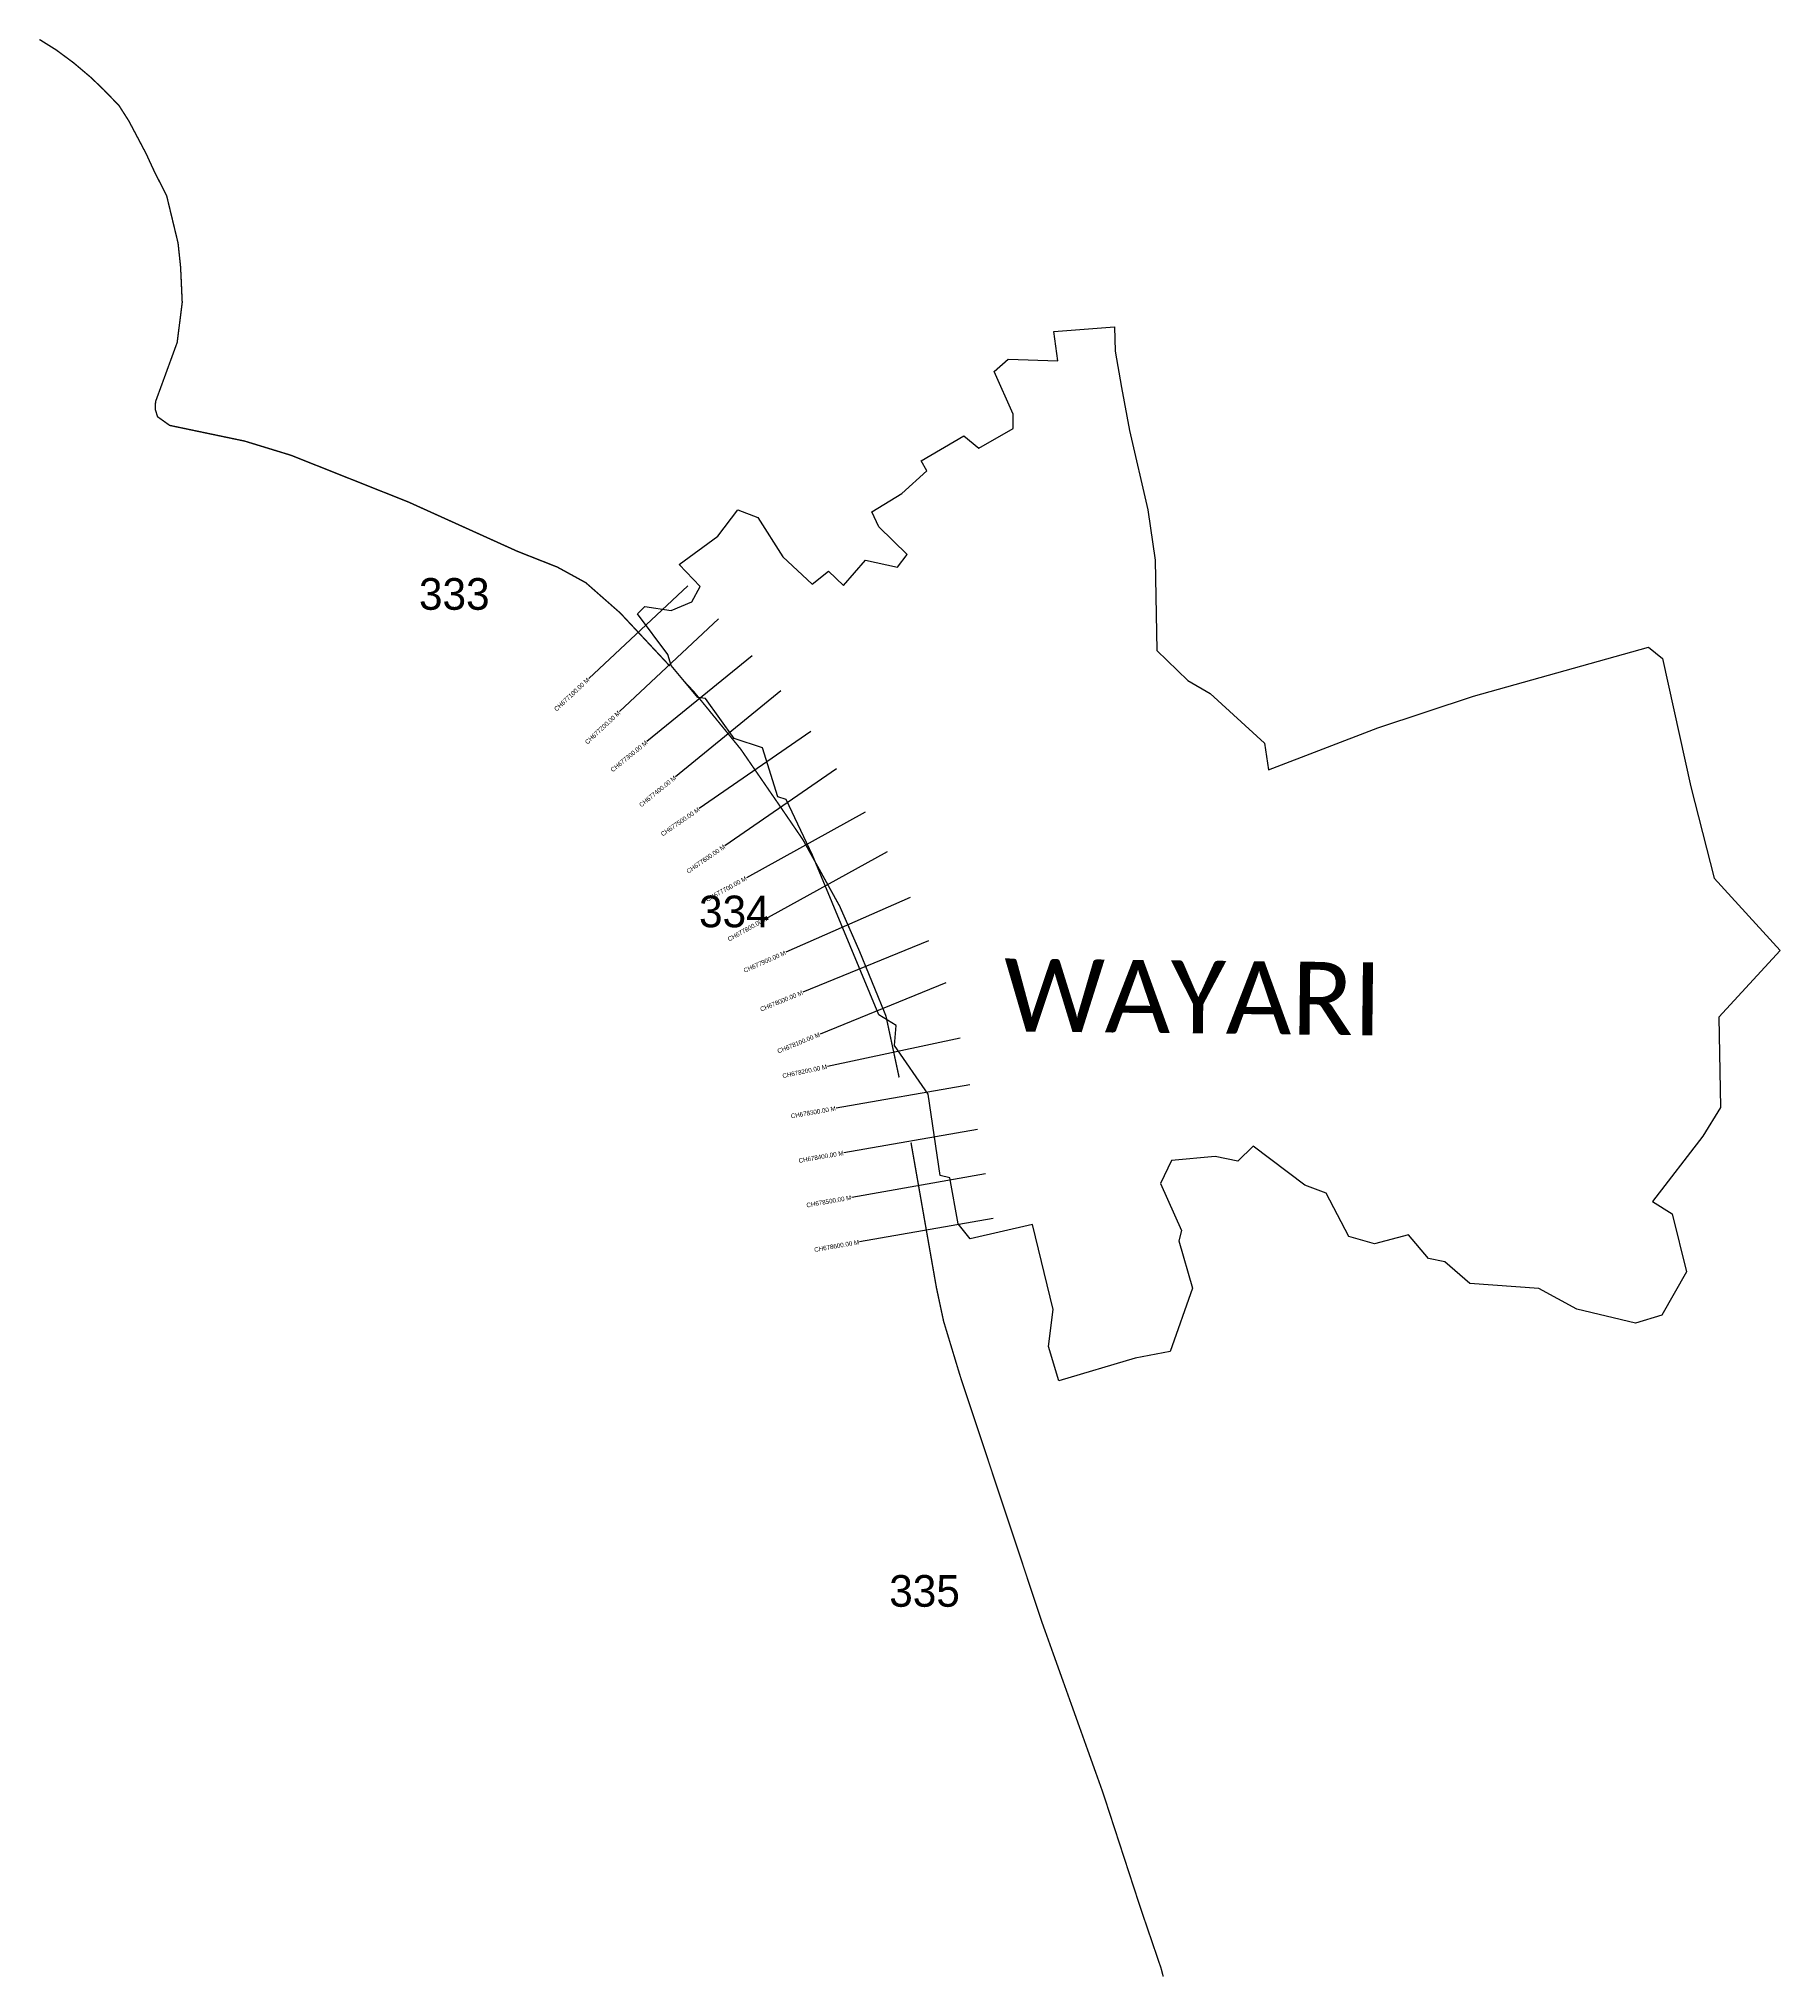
# Model space of a CAD drawing. Header units: metres. Extents: x 335890 to 339741, y 1771296 to 1775581.
import ezdxf
from ezdxf.enums import TextEntityAlignment as Align

# ---------------------------------------------------------------- set-up
doc = ezdxf.new("R2010")
doc.units = ezdxf.units.M
for name, color, linetype in [('CS', 134, 'Continuous'), ('CSMark', 6, 'Continuous'), ('NATURALLY PROTECTED', 3, 'Continuous'), ('VILLAGE NAME', 250, 'Continuous')]:
    doc.layers.add(name, color=color, linetype=linetype)

msp = doc.modelspace()

# ---------------------------------------------------------------- linework, layer by layer
at = {"color": 6}
msp.add_lwpolyline([(337213.9, 1774309.4), (337230.6, 1774325.7), (337288.5, 1774316.7), (337334.4, 1774336.4), (337352.4, 1774369.8), (337306.1, 1774418.3), (337391.9, 1774481.4), (337436.1, 1774539.5), (337480.4, 1774522.6), (337535.3, 1774435.9), (337600.1, 1774375.2), (337636.3, 1774404), (337669.2, 1774372.5), (337717.9, 1774428.3), (337788.8, 1774412.6), (337810.4, 1774440.8), (337747.9, 1774501.7), (337731.9, 1774535.3), (337798.3, 1774575.2), (337853.7, 1774625.5), (337841.4, 1774647.6), (337935.7, 1774702.9), (337968.5, 1774676), (338044.5, 1774718.9), (338044.6, 1774751.2), (338002.4, 1774845.3), (338033.5, 1774872.7), (338143.4, 1774868.5), (338134.3, 1774933.9), (338268.7, 1774943.7), (338270, 1774890.3), (338284.3, 1774810.2), (338302, 1774714.8), (338342, 1774539.1), (338358.7, 1774428.5), (338362, 1774228.3), (338430.8, 1774162.3), (338480.1, 1774133.3), (338600.3, 1774023.9), (338609.1, 1773964.9), (338850.6, 1774057.7), (339062.3, 1774127.2), (339449.6, 1774236.2), (339480, 1774210.6), (339542.8, 1773927.3), (339594.6, 1773725.1), (339740.5, 1773565.1), (339605, 1773417.7), (339608.1, 1773218.3), (339569.7, 1773155.3), (339458.2, 1773010.2), (339501.8, 1772983.2), (339533.1, 1772854.7), (339478.6, 1772759.2), (339420.2, 1772741.6), (339291.1, 1772772.7), (339207.1, 1772817.9), (339054.4, 1772829.2), (338998.9, 1772877.1), (338962.9, 1772884.6), (338918.9, 1772936.9), (338843.2, 1772917), (338786.5, 1772933.1), (338736.3, 1773028.7), (338689.7, 1773046.8), (338575.2, 1773132.7), (338541.5, 1773099.4), (338491.1, 1773110.2), (338395, 1773101.5), (338370.2, 1773050.6), (338416.5, 1772946.1), (338411.2, 1772923.8), (338441, 1772818.9), (338391.5, 1772678.9), (338314.1, 1772663.9), (338145.9, 1772614), (338122.5, 1772689.8), (338133.1, 1772771.8), (338087.4, 1772959.8), (337949.9, 1772927.9), (337923.2, 1772961.4), (337904.8, 1773062.7), (337883.1, 1773067.8), (337856.8, 1773247.8), (337782.4, 1773355.3), (337785.6, 1773399.3), (337747.5, 1773423.2), (337601.1, 1773776.1), (337542.6, 1773899.1), (337524.2, 1773904.7), (337490.5, 1774013.6), (337427.8, 1774034), (337364.4, 1774122.6), (337347.1, 1774124.5), (337288.3, 1774195.4), (337281.4, 1774219.3), (337213.9, 1774309.4)], dxfattribs=at)
at = {"layer": 'CS'}
for p, q in [((337325.2, 1774371.3), (337106.1, 1774166.4)), ((337393.5, 1774298.3), (337174.4, 1774093.4)), ((337467.5, 1774216.7), (337235, 1774027.1)), ((337530.7, 1774139.2), (337298.3, 1773949.6)), ((337597.6, 1774049.4), (337350.6, 1773879.1)), ((337654.3, 1773967), (337407.4, 1773796.8)), ((337717.5, 1773871.2), (337454.9, 1773726.2)), ((337765.9, 1773783.7), (337503.3, 1773638.6)), ((337816.6, 1773682.3), (337542, 1773561.4)), ((337857.6, 1773586.7), (337579.9, 1773473.2)), ((337895.4, 1773494.1), (337617.7, 1773380.6)), ((337927.2, 1773371.9), (337633.8, 1773309.1)), ((337948.6, 1773268.5), (337653.1, 1773216.7)), ((337965.9, 1773170), (337670.4, 1773118.2)), ((337983.1, 1773071.5), (337687.6, 1773019.7)), ((338000.4, 1772973), (337704.9, 1772921.2))]:
    msp.add_line(p, q, dxfattribs=at)
at = {"layer": 'NATURALLY PROTECTED', "const_width": 3, "flags": 128}
for points in [[(335891.8, 1775579.2), (335928.5, 1775556.3), (335967.3, 1775527.6), (336005.6, 1775495.2), (336033.6, 1775468.4), (336067.7, 1775433.1), (336089.6, 1775398.8), (336108.5, 1775363.1), (336128, 1775326.1), (336138.5, 1775303.2), (336146.3, 1775286.4), (336173, 1775234), (336198.3, 1775129.1), (336203.9, 1775076.1), (336207.5, 1774997.8), (336196.3, 1774909.3), (336162.7, 1774817.3), (336148.5, 1774778.6), (336148, 1774761), (336153, 1774745.2), (336179.7, 1774726.1), (336251.3, 1774711.1), (336345.5, 1774691.4), (336447.8, 1774660.1), (336707.4, 1774556.8), (336948.6, 1774447.7), (337036.8, 1774412.9), (337099.7, 1774378.4), (337175.9, 1774311.4), (337261.3, 1774220), (337285.5, 1774194.2)], [(337317.9, 1774159.6), (337338.7, 1774137.4), (337442.3, 1774010.4), (337533.9, 1773877.4), (337580.2, 1773809.6), (337661.1, 1773663.2), (337704.8, 1773563.9), (337763.3, 1773420.8), (337792.5, 1773284.7)], [(337818.7, 1773140.9), (337837.3, 1773034.9), (337874.9, 1772820.2), (337890.9, 1772745.5), (337927.3, 1772625.2), (337973.8, 1772485.2), (338050.3, 1772255), (338108.1, 1772081.1), (338243.1, 1771703.7), (338326.2, 1771448.7), (338371.5, 1771315.9), (338376.4, 1771297.3)]]:
    msp.add_lwpolyline(points, dxfattribs=at)

# ---------------------------------------------------------------- texts
at = {"char_height": 70, "attachment_point": 1}
for s, width, insert in [('333', 168.403, (336730.9, 1774388.5)), ('334', 95.172, (337350.1, 1773686.7)), ('335', 95.172, (337770.6, 1772184.7))]:
    msp.add_mtext_dynamic_manual_height_columns(s, width=width, gutter_width=1, heights=[0], dxfattribs=dict(at, insert=insert))
at = {"layer": 'CSMark'}
for s, rotation, p in [('CH677100.00 M', 43.0954, (337105.4, 1774165.7)), ('CH677200.00 M', 43.0954, (337173.7, 1774092.7)), ('CH677300.00 M', 39.2047, (337234.3, 1774026.5)), ('CH677400.00 M', 39.2047, (337297.5, 1773949)), ('CH677500.00 M', 34.585, (337349.8, 1773878.5)), ('CH677600.00 M', 34.585, (337406.5, 1773796.2)), ('CH677700.00 M', 28.9192, (337454.1, 1773725.7)), ('CH677800.00 M', 28.9192, (337502.4, 1773638.1)), ('CH677900.00 M', 23.7738, (337541.1, 1773561)), ('CH678000.00 M', 22.2363, (337578.9, 1773472.8)), ('CH678100.00 M', 22.2363, (337616.8, 1773380.2)), ('CH678200.00 M', 12.0838, (337632.9, 1773308.9)), ('CH678300.00 M', 9.9493, (337652.1, 1773216.5)), ('CH678400.00 M', 9.9493, (337669.4, 1773118)), ('CH678500.00 M', 9.9493, (337686.7, 1773019.5)), ('CH678600.00 M', 9.9493, (337703.9, 1772921))]:
    msp.add_text(s, height=10, rotation=rotation, dxfattribs=at).set_placement(p, align=Align.MIDDLE_RIGHT)
at = {"layer": 'VILLAGE NAME', "insert": (338024.9, 1773547.8), "char_height": 161.109, "attachment_point": 1, "rotation": 359.3742}
msp.add_mtext_dynamic_manual_height_columns('{\\fCalibri|b0|i0|c0|p34;WAYARI}', width=1589.786, gutter_width=805.5, heights=[0], dxfattribs=at)

doc.saveas('drawing.dxf')
